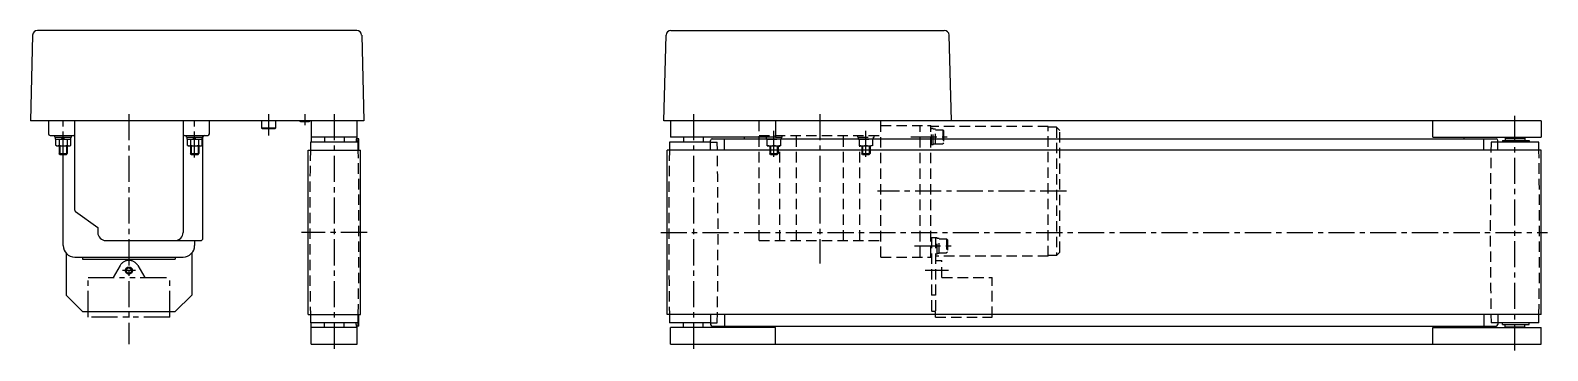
# Model space of a CAD drawing. Extents: x 0 to 1118, y -8 to 613.
# Drawn here: x 0 to 923, y 418 to 613 of the extents above; entities that cross this region are included whole.
import ezdxf

# ---------------------------------------------------------------- set-up
doc = ezdxf.new("R2010")
doc.units = 0
doc.header["$LTSCALE"] = 0.5
for name, pattern in [('CENTER', [50.8, 31.75, -6.35, 6.35, -6.35]), ('DASHED', [19.05, 12.7, -6.35]), ('PHANTOM', [63.5, 31.75, -6.35, 6.35, -6.35, 6.35, -6.35])]:
    doc.linetypes.add(name, pattern=pattern)
for name, color, linetype in [('MSM_CENTER', 1, 'CENTER'), ('MSM_CONTINUOUS', 7, 'CONTINUOUS'), ('MSM_DASHED', 4, 'DASHED'), ('MSM_IMAGINARY', 6, 'PHANTOM'), ('MSM_NARROW', 5, 'CONTINUOUS')]:
    doc.layers.add(name, color=color, linetype=linetype)

msp = doc.modelspace()

# ---------------------------------------------------------------- linework, layer by layer
at = {"layer": 'MSM_CENTER'}
for p, q in [((20, 535.4), (20, 559.9)), ((60, 561.9), (60, 421.83)), ((100, 535.4), (100, 559.9)), ((145, 561.9), (145, 548.9)), ((167, 561.9), (167, 555.1)), ((185, 561.9), (185, 417.9)), ((403.52, 561.9), (403.52, 417.9)), ((480.52, 561.9), (480.52, 470.9)), ((903.52, 417.9), (903.52, 561.9)), ((452.52, 535.9), (452.52, 552.9)), ((508.52, 535.9), (508.52, 552.9)), ((535.83, 548.13), (559.83, 548.13)), ((630.52, 514.9), (515.52, 514.9)), ((204.9, 489.9), (165.1, 489.9)), ((383.62, 489.9), (923.42, 489.9)), ((538.13, 481.66), (562.13, 481.66)), ((64, 466.66), (56, 466.66)), ((558.82, 466.66), (544.52, 466.66))]:
    msp.add_line(p, q, dxfattribs=at)
at = {"layer": 'MSM_CONTINUOUS'}
for p, q in [((1.36, 609.98), (0, 557.9)), ((198.64, 612.9), (4.36, 612.9)), ((201.64, 609.98), (203, 557.9)), ((385.52, 557.9), (386.89, 609.98)), ((389.89, 612.9), (556.16, 612.9)), ((560.52, 557.9), (559.16, 609.98)), ((203, 557.9), (0, 557.9)), ((11, 557.9), (11, 549.9)), ((27, 503.41), (27, 557.9)), ((93, 557.9), (93, 489.9)), ((109, 549.9), (109, 557.9)), ((140.75, 557.9), (140.75, 553.4)), ((149.25, 557.9), (149.25, 553.4)), ((164, 557.64), (164, 557.9)), ((164.54, 557.1), (164, 557.64)), ((164, 557.64), (170, 557.64)), ((169.46, 557.1), (164.54, 557.1)), ((170, 557.64), (169.46, 557.1)), ((170, 557.64), (170, 557.9)), ((171, 557.9), (171, 544.9)), ((199, 546.9), (199, 557.9)), ((919.52, 557.9), (385.52, 557.9)), ((389.52, 557.9), (389.52, 547.9)), ((453.52, 557.9), (453.52, 547.9)), ((853.52, 547.9), (853.52, 557.9)), ((919.52, 557.9), (919.52, 547.9)), ((12, 548.9), (26, 548.9)), ((15, 547.9), (15, 548.9)), ((15, 547.9), (25, 547.9)), ((15.38, 546.6), (15.38, 542.95)), ((15.38, 546.6), (24.62, 546.6)), ((15.4, 546.6), (15.4, 547.9)), ((17.69, 542.95), (17.69, 546.6)), ((19.14, 546.6), (19.42, 547.9)), ((20.47, 546.6), (20.75, 547.9)), ((22.31, 546.6), (22.31, 542.95)), ((24.6, 546.6), (24.6, 547.9)), ((24.62, 542.95), (24.62, 546.6)), ((25, 547.9), (25, 548.9)), ((94, 548.9), (108, 548.9)), ((95, 547.9), (95, 548.9)), ((95, 547.9), (105, 547.9)), ((95.38, 546.6), (104.62, 546.6)), ((95.38, 546.6), (95.38, 542.95)), ((95.4, 546.6), (95.4, 547.9)), ((97.69, 542.95), (97.69, 546.6)), ((99.14, 546.6), (99.42, 547.9)), ((100.47, 546.6), (100.75, 547.9)), ((102.31, 546.6), (102.31, 542.95)), ((104.6, 546.6), (104.6, 547.9)), ((104.62, 542.95), (104.62, 546.6)), ((105, 547.9), (105, 548.9)), ((105, 486.4), (105, 547.9)), ((141.25, 552.9), (140.75, 553.4)), ((149.25, 553.4), (140.75, 553.4)), ((148.75, 552.9), (141.25, 552.9)), ((148.75, 552.9), (149.25, 553.4)), ((199.5, 544.9), (170.5, 544.9)), ((199, 547.9), (171, 547.9)), ((179, 547.9), (179, 544.9)), ((191, 547.9), (191, 544.9)), ((198.26, 545.9), (198.26, 544.9)), ((200, 546.9), (198.35, 546.9)), ((199.26, 544.9), (199.26, 545.9)), ((200, 539.9), (200, 546.9)), ((413.97, 544.9), (389.02, 544.9)), ((453.52, 547.9), (389.52, 547.9)), ((397.52, 547.9), (397.52, 544.9)), ((409.52, 547.9), (409.52, 544.9)), ((413.97, 539.9), (413.97, 545.9)), ((414.97, 546.9), (892.08, 546.9)), ((422.48, 539.9), (422.48, 546.9)), ((434.52, 547.9), (434.52, 546.9)), ((853.52, 547.9), (919.52, 547.9)), ((872.52, 546.9), (872.52, 547.9)), ((884.57, 539.9), (884.57, 546.9)), ((893.08, 539.9), (893.08, 545.9)), ((918.02, 544.9), (893.08, 544.9)), ((895.87, 545.9), (912.27, 545.9)), ((895.87, 545.9), (895.87, 544.9)), ((897.72, 547.55), (897.52, 547.35)), ((897.52, 547.35), (909.52, 547.35)), ((897.52, 547.35), (897.52, 546.05)), ((897.52, 546.05), (909.52, 546.05)), ((897.72, 547.55), (909.32, 547.55)), ((897.77, 546.05), (897.77, 545.9)), ((899.52, 547.55), (899.52, 547.9)), ((907.52, 547.55), (907.52, 547.9)), ((909.27, 546.05), (909.27, 545.9)), ((909.32, 547.55), (909.52, 547.35)), ((909.32, 547.55), (909.52, 547.35)), ((909.52, 547.35), (909.52, 546.05)), ((912.27, 545.9), (912.27, 544.9)), ((16, 542.6), (15.38, 542.95)), ((16, 542.6), (24, 542.6)), ((17.5, 542.6), (17.5, 537.83)), ((17.93, 537.4), (17.5, 537.83)), ((17.5, 537.83), (22.5, 537.83)), ((17.93, 537.4), (22.07, 537.4)), ((20, 481.9), (20, 537.4)), ((22.07, 537.4), (22.5, 537.83)), ((22.5, 542.6), (22.5, 537.83)), ((24, 542.6), (24.62, 542.95)), ((96, 542.6), (95.38, 542.95)), ((96, 542.6), (104, 542.6)), ((97.5, 542.6), (97.5, 537.83)), ((97.93, 537.4), (97.5, 537.83)), ((97.5, 537.83), (102.5, 537.83)), ((97.93, 537.4), (102.07, 537.4)), ((102.07, 537.4), (102.5, 537.83)), ((102.5, 542.6), (102.5, 537.83)), ((104, 542.6), (104.62, 542.95)), ((169.1, 439.9), (169.1, 539.9)), ((169.1, 539.9), (200.9, 539.9)), ((200.9, 439.9), (200.9, 539.9)), ((919.42, 539.9), (387.62, 539.9)), ((387.62, 439.9), (387.62, 539.9)), ((919.42, 439.9), (919.42, 539.9)), ((27.42, 502.6), (41, 492.9)), ((41, 492.9), (41, 489.9)), ((46, 484.9), (103.5, 484.9)), ((100, 484.9), (100, 481.9)), ((21.77, 477.25), (21.77, 451.66)), ((27, 474.9), (93, 474.9)), ((31.77, 474.9), (31.77, 473.66)), ((31.77, 473.66), (88.23, 473.66)), ((88.23, 474.9), (88.23, 473.66)), ((98.23, 477.25), (98.23, 451.66)), ((21.77, 451.66), (31.77, 441.66)), ((98.23, 451.66), (88.23, 441.66)), ((31.77, 441.66), (88.23, 441.66)), ((169.1, 439.9), (200.9, 439.9)), ((199.5, 434.9), (170.5, 434.9)), ((171, 421.9), (171, 434.9)), ((179, 431.9), (179, 434.9)), ((191, 431.9), (191, 434.9)), ((198.26, 433.9), (198.26, 434.9)), ((199.26, 434.9), (199.26, 433.9)), ((200, 432.9), (200, 439.9)), ((919.42, 439.9), (387.62, 439.9)), ((413.97, 434.9), (389.02, 434.9)), ((397.52, 431.9), (397.52, 434.9)), ((409.52, 431.9), (409.52, 434.9)), ((413.97, 439.9), (413.97, 433.9)), ((422.48, 439.9), (422.48, 432.9)), ((884.57, 439.9), (884.57, 432.9)), ((893.08, 439.9), (893.08, 433.9)), ((918.02, 434.9), (893.08, 434.9)), ((895.87, 433.9), (895.87, 434.9)), ((912.27, 433.9), (912.27, 434.9)), ((199, 431.9), (171, 431.9)), ((200, 432.9), (198.35, 432.9)), ((199, 421.9), (199, 432.9)), ((389.52, 421.9), (389.52, 431.9)), ((453.52, 431.9), (389.52, 431.9)), ((414.97, 432.9), (892.08, 432.9)), ((434.52, 431.9), (434.52, 432.9)), ((453.52, 421.9), (453.52, 431.9)), ((853.52, 431.9), (919.52, 431.9)), ((853.52, 421.9), (853.52, 431.9)), ((872.52, 432.9), (872.52, 431.9)), ((895.87, 433.9), (912.27, 433.9)), ((897.52, 433.75), (909.52, 433.75)), ((897.52, 432.45), (897.52, 433.75)), ((897.52, 432.45), (909.52, 432.45)), ((897.72, 432.25), (897.52, 432.45)), ((897.72, 432.25), (909.32, 432.25)), ((897.77, 433.75), (897.77, 433.9)), ((899.52, 431.9), (899.52, 432.25)), ((907.52, 431.9), (907.52, 432.25)), ((909.27, 433.75), (909.27, 433.9)), ((909.32, 432.25), (909.52, 432.45)), ((909.52, 432.45), (909.52, 433.75)), ((919.52, 421.9), (919.52, 431.9)), ((171, 421.9), (199, 421.9)), ((389.52, 421.9), (919.52, 421.9))]:
    msp.add_line(p, q, dxfattribs=at)
for radius in [2, 1.62]:
    msp.add_circle((60, 466.66), radius, dxfattribs=at)
for centre, radius, start, end in [((4.36, 609.9), 3, 90, 178.5), ((198.64, 609.9), 3, 1.5, 90), ((389.89, 609.9), 3, 90, 178.5), ((556.16, 609.9), 3, 1.5, 90), ((12, 549.9), 1, 180, 270), ((26, 547.9), 1, 0, 90), ((94, 547.9), 1, 90, 180), ((106, 547.9), 1, 90, 180), ((108, 549.9), 1, 270, 0), ((3195.25, 489.9), 3025.25, 178.95829, 179.053), ((204.31, 545.87), 6.05, 170.25715, 179.78077), ((205.3, 545.87), 6.05, 170.25715, 179.78077), ((-2825.25, 489.9), 3025.25, 0.947, 1.04171), ((3413.77, 489.9), 3025.25, 178.95829, 179.053), ((414.97, 545.9), 1, 90, 180), ((892.08, 545.9), 1, 0, 90), ((-2106.73, 489.9), 3025.25, 0.947, 1.04171), ((16.54, 544.64), 2.04, 244.38425, 304.38425), ((20, 550.24), 7.64, 252.41205, 287.58795), ((23.46, 544.64), 2.04, 235.61575, 295.61575), ((96.54, 544.64), 2.04, 244.38425, 304.38425), ((100, 550.24), 7.64, 252.41205, 287.58795), ((103.46, 544.64), 2.04, 235.61575, 295.61575), ((28, 503.41), 1, 180, 234.46232), ((46, 489.9), 5, 180, 270), ((88, 489.9), 5, 270, 0), ((27, 481.9), 7, 180, 270), ((93, 481.9), 7, 270, 0), ((103.5, 486.4), 1.5, 270, 0), ((3195.25, 489.9), 3025.25, 180.947, 181.04171), ((-2825.25, 489.9), 3025.25, 358.95829, 359.053), ((3413.77, 489.9), 3025.25, 180.947, 181.04171), ((-2106.73, 489.9), 3025.25, 358.95829, 359.053), ((204.31, 433.92), 6.05, 180.21923, 189.74285), ((205.3, 433.92), 6.05, 180.21923, 189.74285), ((414.97, 433.9), 1, 180, 270), ((892.08, 433.9), 1, 270, 0)]:
    msp.add_arc(centre, radius, start, end, dxfattribs=at)
at = {"layer": 'MSM_DASHED'}
for p, q in [((443.52, 484.9), (443.52, 557.9)), ((517.52, 474.9), (517.52, 557.9)), ((517.52, 554.9), (548.02, 554.9)), ((541.52, 474.9), (541.52, 554.9)), ((548.02, 474.9), (548.02, 554.9)), ((619.52, 554.4), (548.02, 554.4)), ((619.52, 475.4), (619.52, 554.4)), ((413.97, 544.9), (418.02, 544.9)), ((443.52, 548.9), (517.52, 548.9)), ((447.52, 547.9), (447.52, 548.9)), ((447.92, 546.6), (447.92, 547.9)), ((447.92, 546.6), (457.12, 546.6)), ((448.52, 542.6), (448.52, 546.6)), ((452.52, 542.95), (452.52, 546.6)), ((453.52, 547.9), (457.52, 547.9)), ((456.52, 546.6), (456.52, 542.6)), ((457.12, 546.6), (457.12, 547.9)), ((457.52, 547.9), (457.52, 548.9)), ((466.26, 484.9), (466.26, 548.9)), ((494.79, 484.9), (494.79, 548.9)), ((503.52, 547.9), (503.52, 548.9)), ((503.52, 547.9), (513.52, 547.9)), ((503.92, 546.6), (503.92, 547.9)), ((503.92, 546.6), (513.12, 546.6)), ((504.52, 542.6), (504.52, 546.6)), ((508.52, 542.95), (508.52, 546.6)), ((512.52, 546.6), (512.52, 542.6)), ((513.12, 546.6), (513.12, 547.9)), ((513.52, 547.9), (513.52, 548.9)), ((549.52, 553.13), (548.02, 553.13)), ((548.52, 543.13), (548.52, 553.13)), ((549.52, 543.13), (549.52, 553.13)), ((550.82, 552.73), (549.52, 552.73)), ((550.83, 543.53), (550.83, 552.73)), ((550.83, 552.38), (555.33, 552.38)), ((555.83, 551.88), (555.33, 552.38)), ((555.33, 552.38), (555.33, 543.88)), ((555.83, 551.88), (555.83, 544.38)), ((624.52, 553.9), (619.52, 553.9)), ((624.52, 553.9), (624.52, 475.9)), ((626.52, 551.9), (624.52, 553.9)), ((626.52, 477.9), (626.52, 551.9)), ((893.08, 544.9), (889.02, 544.9)), ((448.52, 542.6), (456.52, 542.6)), ((450.02, 542.6), (450.02, 537.83)), ((450.46, 537.4), (450.02, 537.83)), ((450.02, 537.83), (455.02, 537.83)), ((450.46, 542.6), (450.46, 537.4)), ((450.46, 537.4), (454.59, 537.4)), ((454.59, 542.6), (454.59, 537.4)), ((454.59, 537.4), (455.02, 537.83)), ((455.02, 542.6), (455.02, 537.83)), ((456.19, 484.9), (456.19, 542.6)), ((504.52, 542.6), (512.52, 542.6)), ((504.86, 484.9), (504.86, 542.6)), ((506.02, 542.6), (506.02, 537.83)), ((506.46, 537.4), (506.02, 537.83)), ((506.02, 537.83), (511.02, 537.83)), ((506.46, 542.6), (506.46, 537.4)), ((506.46, 537.4), (510.59, 537.4)), ((510.59, 542.6), (510.59, 537.4)), ((510.59, 537.4), (511.02, 537.83)), ((511.02, 542.6), (511.02, 537.83)), ((549.52, 543.13), (548.02, 543.13)), ((550.82, 543.53), (549.52, 543.53)), ((550.83, 543.88), (555.33, 543.88)), ((555.83, 544.38), (555.33, 543.88)), ((443.52, 484.9), (517.52, 484.9)), ((551.82, 486.66), (548.02, 486.66)), ((548.52, 486.66), (548.52, 441.66)), ((550.82, 486.66), (550.82, 441.66)), ((551.82, 476.66), (551.82, 486.66)), ((553.12, 486.26), (551.82, 486.26)), ((553.13, 477.06), (553.13, 486.26)), ((553.13, 485.91), (557.63, 485.91)), ((558.13, 485.41), (557.63, 485.91)), ((557.63, 485.91), (557.63, 477.41)), ((558.13, 485.41), (558.13, 477.91)), ((517.52, 474.9), (548.02, 474.9)), ((548.52, 476.66), (548.02, 476.66)), ((548.52, 475.4), (548.02, 475.4)), ((551.82, 476.66), (550.82, 476.66)), ((619.52, 475.4), (550.82, 475.4)), ((550.82, 472.86), (554.82, 472.86)), ((553.12, 477.06), (551.82, 477.06)), ((553.13, 477.41), (557.63, 477.41)), ((554.82, 462.36), (554.82, 472.86)), ((558.13, 477.91), (557.63, 477.41)), ((624.52, 475.9), (619.52, 475.9)), ((624.52, 475.9), (626.52, 477.9)), ((554.82, 462.36), (585.32, 462.36)), ((585.32, 438.36), (585.32, 462.36)), ((550.82, 451.66), (548.52, 451.66)), ((413.97, 434.9), (418.02, 434.9)), ((550.82, 441.66), (548.52, 441.66)), ((550.82, 438.36), (550.82, 441.66)), ((550.82, 438.36), (585.32, 438.36)), ((893.08, 434.9), (889.02, 434.9))]:
    msp.add_line(p, q, dxfattribs=at)
for centre, radius, start, end in [((-2606.73, 489.9), 3025.25, 358.95829, 1.04171), ((3913.77, 489.9), 3025.25, 178.95829, 181.04171), ((3195.25, 489.9), 3025.25, 179.053, 180.947), ((-2825.25, 489.9), 3025.25, 359.053, 0.947), ((3413.77, 489.9), 3025.25, 179.053, 180.947), ((450.52, 548.37), 5.78, 249.74384, 290.25616), ((454.52, 548.37), 5.78, 249.74384, 290.25616), ((506.52, 548.37), 5.78, 249.74384, 290.25616), ((510.52, 548.37), 5.78, 249.74384, 290.25616), ((-2106.73, 489.9), 3025.25, 359.053, 0.947)]:
    msp.add_arc(centre, radius, start, end, dxfattribs=at)
at = {"layer": 'MSM_IMAGINARY'}
for p, q in [((35.15, 438.36), (35.15, 462.36)), ((35.15, 462.36), (84.85, 462.36)), ((54.63, 469.76), (50.36, 462.36)), ((65.37, 469.76), (69.64, 462.36)), ((84.85, 438.36), (84.85, 462.36)), ((84.85, 438.36), (35.15, 438.36))]:
    msp.add_line(p, q, dxfattribs=at)
msp.add_circle((60, 466.66), 2.15, dxfattribs=at)
msp.add_arc((60, 466.66), 6.2, 30, 150, dxfattribs=at)
at = {"layer": 'MSM_NARROW'}
for p, q in [((164.54, 557.1), (164.54, 557.9)), ((169.46, 557.1), (169.46, 557.9)), ((17.93, 542.6), (17.93, 537.4)), ((22.07, 542.6), (22.07, 537.4)), ((97.93, 542.6), (97.93, 537.4)), ((102.07, 542.6), (102.07, 537.4))]:
    msp.add_line(p, q, dxfattribs=at)

doc.saveas('drawing.dxf')
